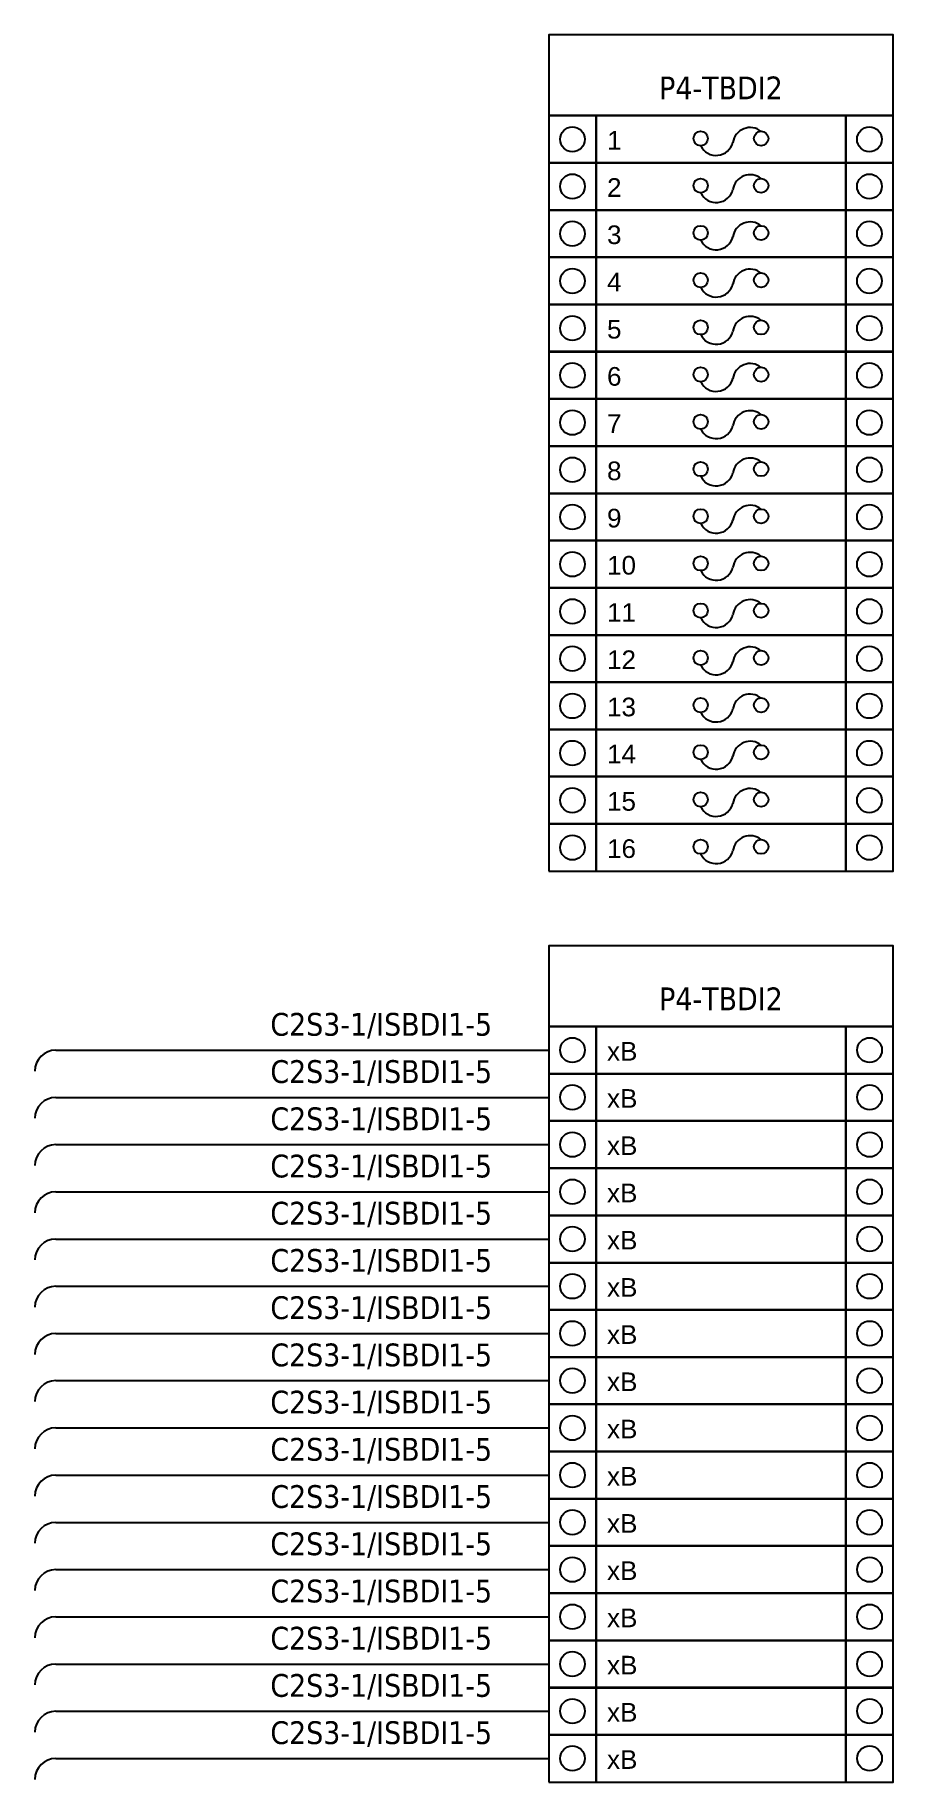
# Model space of a CAD drawing. Header units: millimetres. Extents: x 0 to 134764, y 0 to 68687.
# Drawn here: x 125002 to 134764, y 34742 to 54602 of the extents above; entities that cross this region are included whole.
import ezdxf
from ezdxf.enums import TextEntityAlignment as Align

# ---------------------------------------------------------------- set-up
doc = ezdxf.new("R2010")
doc.units = ezdxf.units.MM
doc.layers.add('IE-WIRE', color=7, linetype='Continuous', lineweight=25)
doc.layers.add('power', color=7, linetype='Continuous', lineweight=25)
doc.styles.get("Standard").update_dxf_attribs({"font": 'arial.ttf'})
doc.styles.add('Tahoma', font='')
doc.styles.get('Tahoma').set_extended_font_data('Tahoma')

msp = doc.modelspace()

# ---------------------------------------------------------------- texts
at = {"color": 4, "style": 'Tahoma'}
for p in [(132806, 54000), (132806, 43645)]:
    msp.add_text('P4-TBDI2', height=259.1, dxfattribs=at).set_placement(p, align=Align.MIDDLE_CENTER)
for p in [(127680, 43226), (127680, 42689), (127680, 42152), (127680, 41615), (127680, 41079), (127680, 40542), (127680, 40005), (127680, 39468), (127680, 38932), (127680, 38395), (127680, 37858), (127680, 37321), (127680, 36784), (127680, 36248), (127680, 35711), (127680, 35174)]:
    msp.add_text('C2S3-1/ISBDI1-5', height=259.08, dxfattribs=at).set_placement(p)

# ---------------------------------------------------------------- blocks, each defined once
blk = doc.blocks.new('xTermSingleLayer')
at = {"color": 7, "ltscale": 25.4}
for points in [[(0, -537), (537, -537), (537, 0), (0, 0)], [(537, -537), (3378, -537), (3378, 0), (537, 0)], [(3378, -537), (3915, -537), (3915, 0), (3378, 0)]]:
    blk.add_lwpolyline(points, close=True, dxfattribs=at)
for centre in [(268, -268), (3647, -268)]:
    blk.add_circle(centre, 141, dxfattribs=at)
blk.add_attdef('TERMINAL_B', (661, -387), '', height=212)
blk = doc.blocks.new('xTermFuse')
at = {"color": 1, "ltscale": 25.4}
for points in [[(75215, 32869), (75752, 32869), (75752, 33406), (75215, 33406)], [(75752, 32869), (78593, 32869), (78593, 33406), (75752, 33406)], [(78593, 32869), (79130, 32869), (79130, 33406), (78593, 33406)]]:
    blk.add_lwpolyline(points, close=True, dxfattribs=at)
for centre in [(75483, 33137), (78861, 33137)]:
    blk.add_circle(centre, 141, dxfattribs=at)
at = {"layer": 'power', "color": 1, "ltscale": 25.4}
for centre in [(76941, 33146), (76941, 33146), (77629, 33146), (77629, 33146)]:
    blk.add_circle(centre, 82.2, dxfattribs=at)
for centre, radius, start, end in [((77504, 33072), 199, 51.1309, 171.3254), ((77504, 33072), 199, 51.1309, 171.3254), ((77117, 33150), 196, 206.1634, 346.0383)]:
    blk.add_arc(centre, radius, start, end, dxfattribs=at)
blk.add_attdef('TERMINAL_A', (75876, 33019), '', height=212)

# ---------------------------------------------------------------- linework, layer by layer
at = {"color": 4, "ltscale": 25.4}
for points in [[(130849, 53685), (134764, 53685), (134764, 54602), (130849, 54602)], [(130849, 43330), (134764, 43330), (134764, 44247), (130849, 44247)]]:
    msp.add_lwpolyline(points, close=True, dxfattribs=at)
at = {"layer": 'IE-WIRE', "color": 4, "ltscale": 25.4}
for p, q in [((125240, 43062), (130849, 43062)), ((125240, 43062), (130849, 43062)), ((125240, 42525), (130849, 42525)), ((125240, 42525), (130849, 42525)), ((125240, 41988), (130849, 41988)), ((125240, 41988), (130849, 41988)), ((125240, 41452), (130849, 41452)), ((125240, 41452), (130849, 41452)), ((125240, 40915), (130849, 40915)), ((125240, 40915), (130849, 40915)), ((125240, 40378), (130849, 40378)), ((125240, 40378), (130849, 40378)), ((125240, 39841), (130849, 39841)), ((125240, 39841), (130849, 39841)), ((125240, 39305), (130849, 39305)), ((125240, 39305), (130849, 39305)), ((125240, 38768), (130849, 38768)), ((125240, 38768), (130849, 38768)), ((125240, 38231), (130849, 38231)), ((125240, 38231), (130849, 38231)), ((125240, 37694), (130849, 37694)), ((125240, 37694), (130849, 37694)), ((125240, 37157), (130849, 37157)), ((125240, 37157), (130849, 37157)), ((125240, 36621), (130849, 36621)), ((125240, 36621), (130849, 36621)), ((125240, 36084), (130849, 36084)), ((125240, 36084), (130849, 36084)), ((125240, 35547), (130849, 35547)), ((125240, 35547), (130849, 35547)), ((125240, 35010), (130849, 35010)), ((125240, 35010), (130849, 35010))]:
    msp.add_line(p, q, dxfattribs=at)
for centre in [(125240, 42824), (125240, 42287), (125240, 41750), (125240, 41214), (125240, 40677), (125240, 40140), (125240, 39603), (125240, 39067), (125240, 38530), (125240, 37993), (125240, 37456), (125240, 36919), (125240, 36383), (125240, 35846), (125240, 35309), (125240, 34772)]:
    msp.add_arc(centre, 238, 90, 180, dxfattribs=at)

# ---------------------------------------------------------------- block references
for name, p, values in [('xTermFuse', (55634, 20279), {'TERMINAL_A': '1'}), ('xTermFuse', (55634, 19743), {'TERMINAL_A': '2'}), ('xTermFuse', (55634, 19206), {'TERMINAL_A': '3'}), ('xTermFuse', (55634, 18669), {'TERMINAL_A': '4'}), ('xTermFuse', (55634, 18132), {'TERMINAL_A': '5'}), ('xTermFuse', (55634, 17596), {'TERMINAL_A': '6'}), ('xTermFuse', (55634, 17059), {'TERMINAL_A': '7'}), ('xTermFuse', (55634, 16522), {'TERMINAL_A': '8'}), ('xTermFuse', (55634, 15985), {'TERMINAL_A': '9'}), ('xTermFuse', (55634, 15449), {'TERMINAL_A': '10'}), ('xTermFuse', (55634, 14912), {'TERMINAL_A': '11'}), ('xTermFuse', (55634, 14375), {'TERMINAL_A': '12'}), ('xTermFuse', (55634, 13838), {'TERMINAL_A': '13'}), ('xTermFuse', (55634, 13302), {'TERMINAL_A': '14'}), ('xTermFuse', (55634, 12765), {'TERMINAL_A': '15'}), ('xTermFuse', (55634, 12228), {'TERMINAL_A': '16'}), ('xTermSingleLayer', (130849, 43330), {'TERMINAL_B': 'xB'}), ('xTermSingleLayer', (130849, 42794), {'TERMINAL_B': 'xB'}), ('xTermSingleLayer', (130849, 42257), {'TERMINAL_B': 'xB'}), ('xTermSingleLayer', (130849, 41720), {'TERMINAL_B': 'xB'}), ('xTermSingleLayer', (130849, 41183), {'TERMINAL_B': 'xB'}), ('xTermSingleLayer', (130849, 40646), {'TERMINAL_B': 'xB'}), ('xTermSingleLayer', (130849, 40110), {'TERMINAL_B': 'xB'}), ('xTermSingleLayer', (130849, 39573), {'TERMINAL_B': 'xB'}), ('xTermSingleLayer', (130849, 39036), {'TERMINAL_B': 'xB'}), ('xTermSingleLayer', (130849, 38499), {'TERMINAL_B': 'xB'}), ('xTermSingleLayer', (130849, 37963), {'TERMINAL_B': 'xB'}), ('xTermSingleLayer', (130849, 37426), {'TERMINAL_B': 'xB'}), ('xTermSingleLayer', (130849, 36889), {'TERMINAL_B': 'xB'}), ('xTermSingleLayer', (130849, 36352), {'TERMINAL_B': 'xB'}), ('xTermSingleLayer', (130849, 35816), {'TERMINAL_B': 'xB'}), ('xTermSingleLayer', (130849, 35279), {'TERMINAL_B': 'xB'})]:
    msp.add_blockref(name, p).add_auto_attribs(values)

msp.set_redraw_order([(e.dxf.handle, doc.entitydb.next_handle()) for e in msp.query("TEXT MTEXT ATTDEF DIMENSION ARC_DIMENSION")])  # texts and dimensions are drawn at this point

doc.saveas('drawing.dxf')
